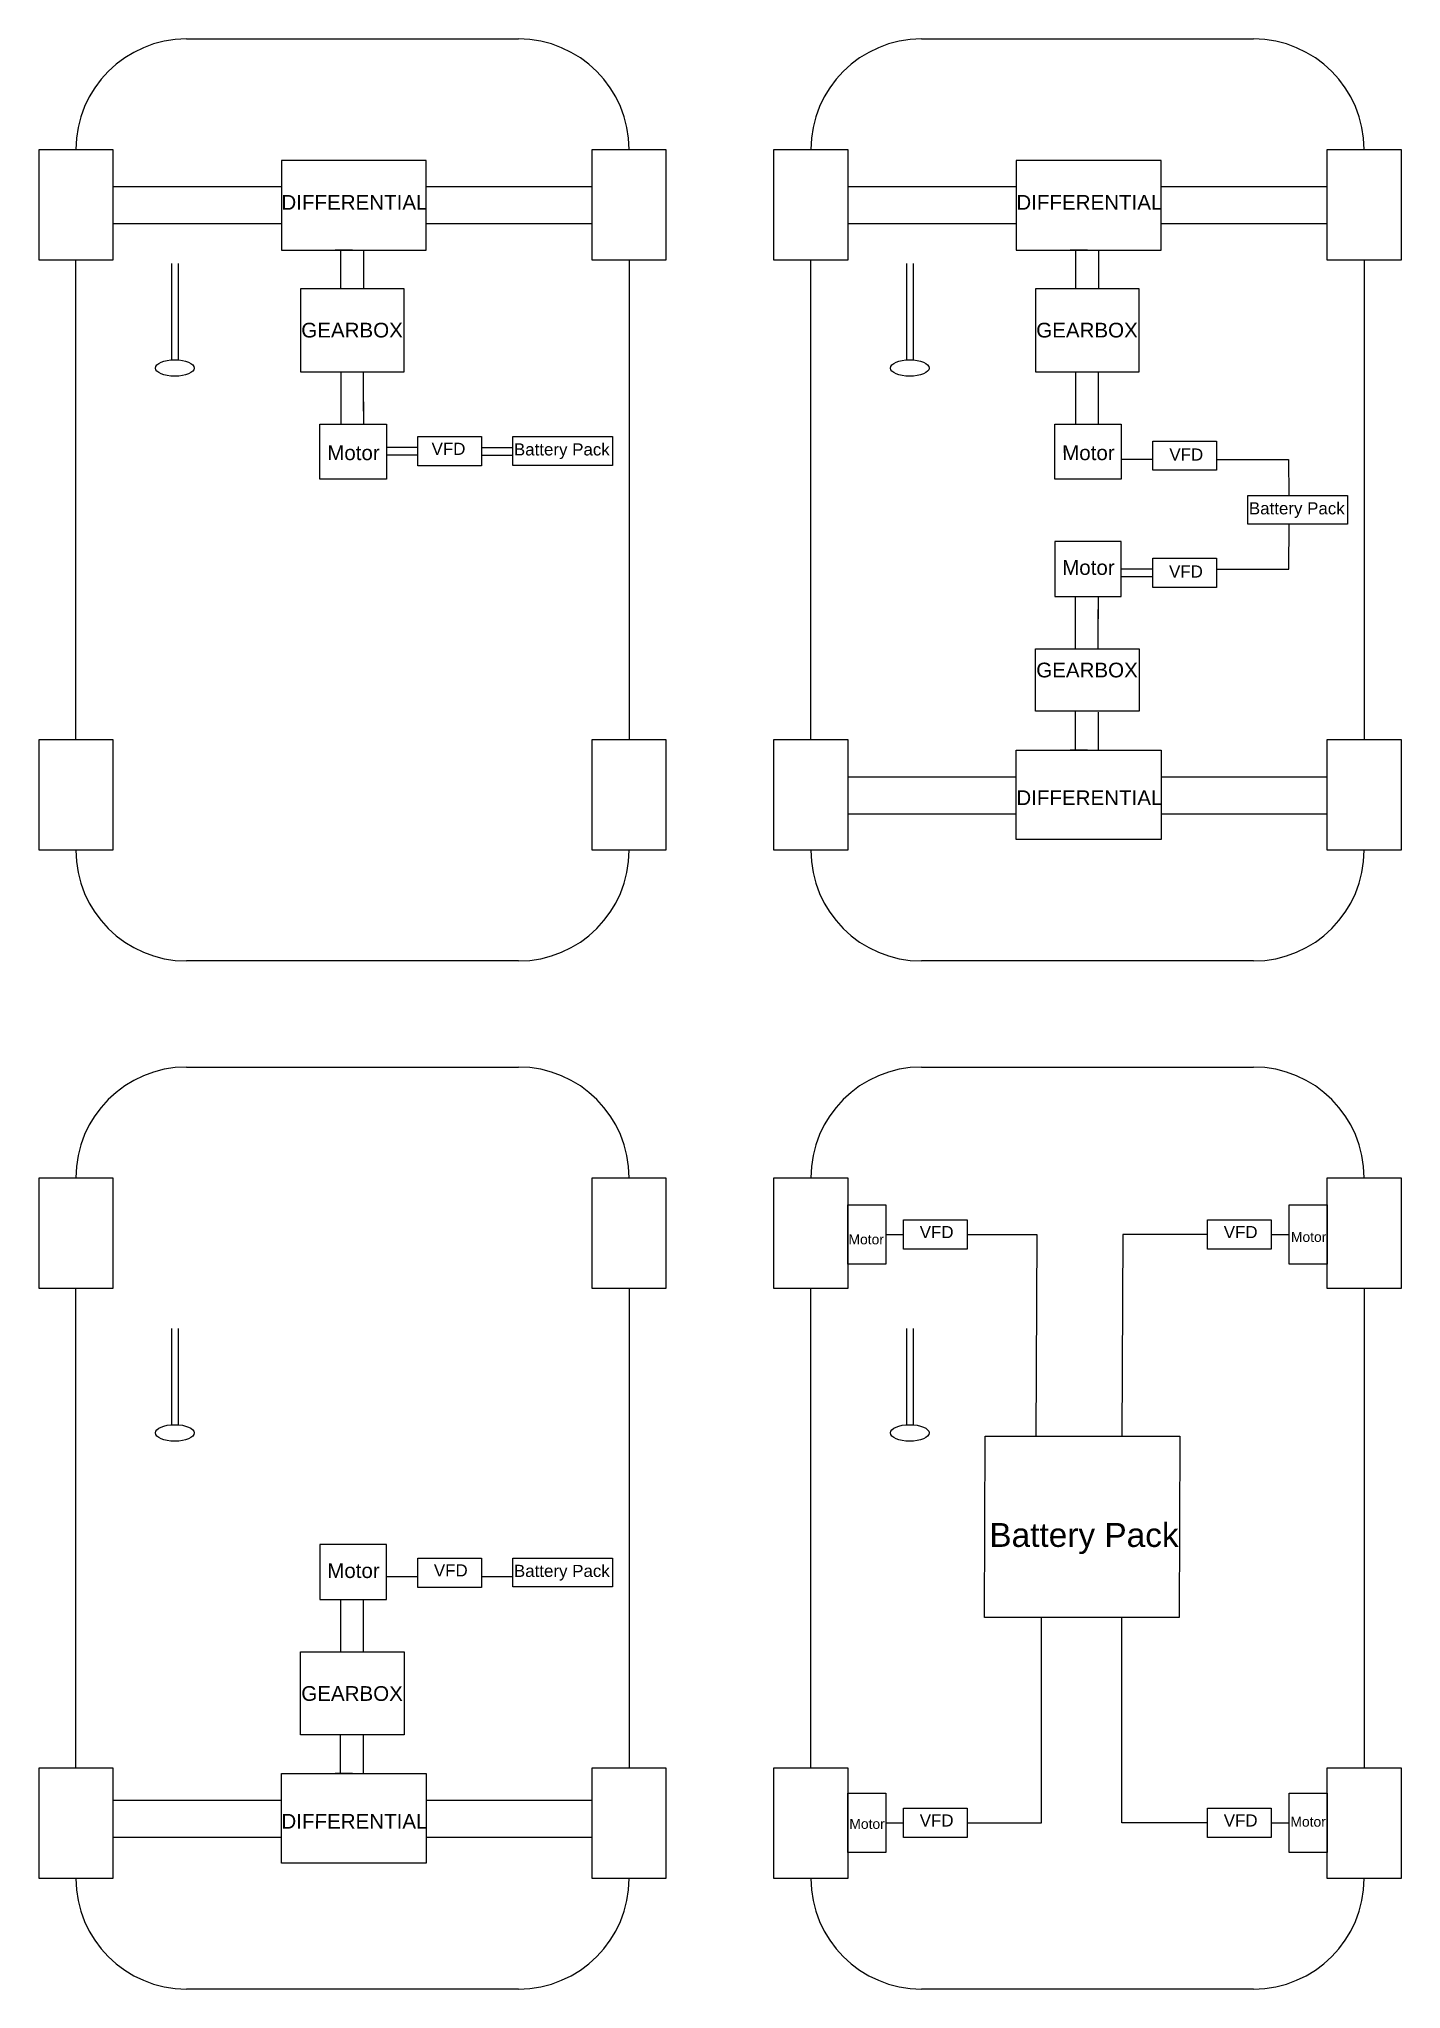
# Model space of a CAD drawing. Header units: inches. Extents: x 90 to 1713, y 482 to 9588.
# Drawn here: x 90 to 1713, y 482 to 2806 of the extents above; entities that cross this region are included whole.
import ezdxf

# ---------------------------------------------------------------- set-up
doc = ezdxf.new("R2010")
doc.units = ezdxf.units.IN
doc.header["$MEASUREMENT"] = 0
doc.styles.get("Standard").update_dxf_attribs({"font": 'Arial.ttf'})

msp = doc.modelspace()

# ---------------------------------------------------------------- texts
for s, height, rotation, p in [('DIFFERENTIAL', 17.524, 0.0224, (379, 2602.8)), ('DIFFERENTIAL', 17.524, 0.0224, (1254.8, 2602.8)), ('GEARBOX', 17.52, 0.0224, (402.7, 2450.5)), ('GEARBOX', 17.52, 0.0224, (1278.5, 2450.5)), ('VFD', 14.42, 359.9776, (558, 2310.6)), ('Battery Pack', 14.425, 359.9776, (656.1, 2309.9)), ('Motor', 17.52, 0.0224, (433.6, 2304.3)), ('Motor', 17.52, 0.0224, (1309.4, 2304.3)), ('VFD', 14.42, 359.9776, (1437.2, 2303.8)), ('Battery Pack', 14.425, 359.9776, (1531.9, 2239.7)), ('Motor', 17.52, 359.9776, (1309.4, 2167.6)), ('VFD', 14.42, 359.9776, (1436.8, 2164.4)), ('GEARBOX', 17.52, 359.9776, (1278.5, 2045.4)), ('DIFFERENTIAL', 17.524, 359.9776, (1254.8, 1893.2)), ('VFD', 14.42, 359.9776, (1139.7, 1377)), ('VFD', 14.42, 359.9776, (1502, 1377)), ('Battery Pack', 28.49, 359.9776, (1222.6, 1009)), ('Motor', 17.52, 359.9776, (433.6, 971.9)), ('VFD', 14.42, 359.9776, (560.7, 973.8)), ('Battery Pack', 14.425, 359.9776, (656.1, 973.2)), ('GEARBOX', 17.52, 359.9776, (402.7, 825.5)), ('DIFFERENTIAL', 17.524, 359.9776, (379, 673.2)), ('VFD', 14.42, 359.9776, (1139.7, 675.7)), ('VFD', 14.42, 359.9776, (1502, 675.7))]:
    msp.add_text(s, height=height, rotation=rotation).set_placement(p)
for p in [(1054.8, 1369.6), (1582, 1372.5), (1055.8, 672.9), (1581.4, 675.5)]:
    msp.add_text('Motor', height=11.82).set_placement(p)

# ---------------------------------------------------------------- linework, layer by layer
for p, q in [((463.8, 2661.4), (379, 2661.4)), ((1339.6, 2661.4), (1254.8, 2661.4)), ((178.1, 2630.6), (379, 2630.6)), ((551.7, 2630.6), (749.4, 2630.6)), ((1053.9, 2630.6), (1254.8, 2630.6)), ((1427.5, 2630.6), (1625.3, 2630.6)), ((178.1, 2586.4), (379, 2586.4)), ((551.7, 2586.4), (749.4, 2586.4)), ((1053.9, 2586.4), (1254.8, 2586.4)), ((1427.5, 2586.4), (1625.3, 2586.4)), ((248, 2538.7), (248, 2423.8)), ((256, 2538.7), (256, 2423.8)), ((463.8, 2554.7), (443.2, 2554.7)), ((449.4, 2554.7), (449.4, 2508.4)), ((477, 2554.7), (477, 2509.4)), ((1123.8, 2538.7), (1123.8, 2423.8)), ((1131.8, 2538.7), (1131.8, 2423.8)), ((1339.6, 2554.7), (1319.1, 2554.7)), ((1325.2, 2554.7), (1325.2, 2508.4)), ((1352.9, 2554.7), (1352.9, 2509.4)), ((442.8, 2508.4), (401.7, 2508.4)), ((1318.6, 2508.4), (1277.5, 2508.4)), ((449.7, 2409.7), (449.7, 2373.9)), ((476.6, 2409.7), (476.6, 2373.9)), ((1325.5, 2409.7), (1325.5, 2373.9)), ((1352.4, 2409.7), (1352.4, 2373.9)), ((449.7, 2373.9), (449.7, 2347.3)), ((449.7, 2373.9), (449.7, 2362.7)), ((476.6, 2373.9), (476.6, 2362.7)), ((477, 2373.9), (477, 2347.3)), ((1325.5, 2373.9), (1325.5, 2362.7)), ((1325.5, 2373.9), (1325.5, 2347.3)), ((1352.4, 2373.9), (1352.4, 2347.3)), ((504.1, 2319.7), (541.4, 2319.7)), ((504.1, 2310.6), (541.4, 2310.6)), ((617.4, 2319.5), (654.7, 2319.5)), ((617.4, 2310.3), (654.7, 2310.3)), ((1379.9, 2305.3), (1417.3, 2305.3)), ((1493.2, 2305.1), (1530.6, 2305.1)), ((1530.6, 2305.1), (1579.3, 2305.1)), ((1579.3, 2305.1), (1579.4, 2262.2)), ((1579.5, 2174.4), (1579.8, 2227.8)), ((1379.9, 2174.6), (1417.3, 2174.6)), ((1379.9, 2165.5), (1417.3, 2165.5)), ((1493.2, 2174.4), (1530.6, 2174.4)), ((1530.6, 2174.4), (1579.5, 2174.4)), ((1325.5, 2115.1), (1325.5, 2141.7)), ((1352.8, 2115.1), (1352.8, 2141.7)), ((1325.5, 2115.1), (1325.5, 2126.4)), ((1325.5, 2079.4), (1325.5, 2115.1)), ((1352.4, 2115.1), (1352.4, 2126.4)), ((1352.4, 2079.4), (1352.4, 2115.1)), ((1318.6, 2005), (1277.5, 2005)), ((1325.2, 1958.7), (1325.2, 2005)), ((1352.9, 1958.7), (1352.9, 2004)), ((1339.6, 1958.7), (1319.1, 1958.7)), ((1053.9, 1927), (1254.8, 1927)), ((1427.5, 1927), (1625.3, 1927)), ((1053.9, 1882.8), (1254.8, 1882.8)), ((1427.5, 1882.8), (1625.3, 1882.8)), ((1339.6, 1852), (1254.8, 1852)), ((1053.9, 1383), (1053.9, 1403.6)), ((1099.4, 1381.4), (1120.5, 1381.4)), ((1196.4, 1381.4), (1279.2, 1381.4)), ((1279.2, 1381.4), (1277.9, 1141.1)), ((1381.9, 1381.4), (1380.6, 1141.1)), ((1482.8, 1381.4), (1381.9, 1381.4)), ((1558.6, 1381.4), (1579.8, 1381.4)), ((248, 1269.4), (248, 1154.5)), ((256, 1269.4), (256, 1154.5)), ((1123.8, 1269.4), (1123.8, 1154.5)), ((1131.8, 1269.4), (1131.8, 1154.5)), ((504.1, 973.8), (541.4, 973.8)), ((617.4, 973.6), (654.7, 973.6)), ((449.7, 919.5), (449.7, 946.1)), ((449.7, 919.5), (449.7, 930.8)), ((476.7, 883.8), (477, 946.1)), ((449.7, 883.8), (449.7, 919.5)), ((1284.6, 680.1), (1284.6, 925)), ((1380.6, 680.1), (1380.6, 925)), ((442.8, 785.1), (401.7, 785.1)), ((449.4, 738.7), (449.4, 785.1)), ((477, 738.7), (477, 784.1)), ((463.8, 738.7), (443.2, 738.7)), ((178.1, 707), (379, 707)), ((178.1, 707), (379, 707)), ((551.7, 707), (749.4, 707)), ((551.7, 707), (749.4, 707)), ((1099.4, 680.1), (1120.5, 680.1)), ((1196.4, 680.1), (1284.6, 680.1)), ((1482.8, 680.1), (1380.6, 680.1)), ((1558.6, 680.1), (1579.8, 680.1)), ((178.1, 662.9), (379, 662.9)), ((178.1, 662.9), (379, 662.9)), ((551.7, 662.9), (749.4, 662.9)), ((551.7, 662.9), (749.4, 662.9)), ((463.8, 632.1), (379, 632.1))]:
    msp.add_line(p, q)
for points in [[(266, 2806.3), (661.5, 2806.3)], [(1141.8, 2806.3), (1537.4, 2806.3)], [(134.1, 1971.2), (134.1, 2542.6)], [(793.4, 2542.6), (793.4, 1971.2)], [(1009.9, 1971.2), (1009.9, 2542.6)], [(1669.2, 2542.6), (1669.2, 1971.2)], [(661.5, 1707.5), (266, 1707.5)], [(1537.4, 1707.5), (1141.8, 1707.5)], [(266, 1580.8), (661.5, 1580.8)], [(1141.8, 1580.8), (1537.4, 1580.8)], [(134.1, 745.7), (134.1, 1317.1)], [(793.4, 1317.1), (793.4, 745.7)], [(1009.9, 745.7), (1009.9, 1317.1)], [(1669.2, 1317.1), (1669.2, 745.7)], [(661.5, 482), (266, 482)], [(1537.4, 482), (1141.8, 482)]]:
    msp.add_lwpolyline(points)
for points in [[(90.2, 2542.6), (90.2, 2674.4), (178.1, 2674.4), (178.1, 2542.6)], [(749.4, 2542.6), (749.4, 2674.4), (837.3, 2674.4), (837.3, 2542.6)], [(966, 2542.6), (966, 2674.4), (1053.9, 2674.4), (1053.9, 2542.6)], [(1625.3, 2542.6), (1625.3, 2674.4), (1713.2, 2674.4), (1713.2, 2542.6)], [(379, 2661.4), (379, 2554.7), (551.7, 2554.7), (551.7, 2661.4)], [(1254.8, 2661.4), (1254.8, 2554.7), (1427.5, 2554.7), (1427.5, 2661.4)], [(401.7, 2508.4), (401.7, 2409.7), (525.3, 2409.7), (525.3, 2508.4)], [(1277.5, 2508.4), (1277.5, 2409.7), (1401.2, 2409.7), (1401.2, 2508.4)], [(424.7, 2347.3), (504.1, 2347.3), (504.1, 2281.5), (424.7, 2281.5)], [(541.6, 2332.4), (617.4, 2332.4), (617.4, 2297.5), (541.6, 2297.5)], [(654.7, 2332.4), (773.5, 2332.4), (773.5, 2298.1), (654.7, 2298.1)], [(1300.5, 2347.3), (1379.9, 2347.3), (1379.9, 2281.5), (1300.5, 2281.5)], [(1417.4, 2327.1), (1493.2, 2327.1), (1493.2, 2292.2), (1417.4, 2292.2)], [(1530.6, 2262.2), (1649.4, 2262.2), (1649.4, 2227.8), (1530.6, 2227.8)], [(1300.5, 2141.7), (1379.9, 2141.7), (1379.9, 2207.5), (1300.5, 2207.5)], [(1417.4, 2187.3), (1493.2, 2187.3), (1493.2, 2152.4), (1417.4, 2152.4)], [(1277.5, 2005), (1277.5, 2079.4), (1401.2, 2079.4), (1401.2, 2005)], [(90.2, 1839.3), (90.2, 1971.2), (178.1, 1971.2), (178.1, 1839.3)], [(749.4, 1839.3), (749.4, 1971.2), (837.3, 1971.2), (837.3, 1839.3)], [(966, 1839.3), (966, 1971.2), (1053.9, 1971.2), (1053.9, 1839.3)], [(1254.8, 1852), (1254.8, 1958.7), (1427.5, 1958.7), (1427.5, 1852)], [(1625.3, 1839.3), (1625.3, 1971.2), (1713.2, 1971.2), (1713.2, 1839.3)], [(90.2, 1317.1), (90.2, 1449), (178.1, 1449), (178.1, 1317.1)], [(749.4, 1317.1), (749.4, 1449), (837.3, 1449), (837.3, 1317.1)], [(966, 1317.1), (966, 1449), (1053.9, 1449), (1053.9, 1317.1)], [(1625.3, 1317.1), (1625.3, 1449), (1713.2, 1449), (1713.2, 1317.1)], [(1053.9, 1416.7), (1099.4, 1416.7), (1099.4, 1346.1), (1053.9, 1346.1)], [(1120.5, 1398.9), (1196.4, 1398.9), (1196.4, 1363.9), (1120.5, 1363.9)], [(1482.8, 1398.9), (1558.6, 1398.9), (1558.6, 1363.9), (1482.8, 1363.9)], [(1579.8, 1416.7), (1625.3, 1416.7), (1625.3, 1346.1), (1579.8, 1346.1)], [(1217.5, 1141.1), (1449.5, 1141.1), (1448.8, 925), (1216.8, 925)], [(424.7, 946.1), (504.1, 946.1), (504.1, 1011.9), (424.7, 1011.9)], [(541.6, 995.6), (617.4, 995.6), (617.4, 960.7), (541.6, 960.7)], [(654.7, 995.6), (773.5, 995.6), (773.5, 961.3), (654.7, 961.3)], [(401.7, 785.1), (401.7, 883.8), (525.3, 883.8), (525.3, 785.1)], [(90.2, 613.9), (90.2, 745.7), (178.1, 745.7), (178.1, 613.9)], [(749.4, 613.9), (749.4, 745.7), (837.3, 745.7), (837.3, 613.9)], [(966, 613.9), (966, 745.7), (1053.9, 745.7), (1053.9, 613.9)], [(1625.3, 613.9), (1625.3, 745.7), (1713.2, 745.7), (1713.2, 613.9)], [(379, 632.1), (379, 738.7), (551.7, 738.7), (551.7, 632.1)], [(1053.9, 715.4), (1099.4, 715.4), (1099.4, 644.8), (1053.9, 644.8)], [(1120.5, 697.6), (1196.4, 697.6), (1196.4, 662.6), (1120.5, 662.6)], [(1482.8, 697.6), (1558.6, 697.6), (1558.6, 662.6), (1482.8, 662.6)], [(1579.8, 715.4), (1625.3, 715.4), (1625.3, 644.8), (1579.8, 644.8)]]:
    msp.add_lwpolyline(points, close=True)
for centre, start, end in [((266, 2674.4), 90, 180), ((661.5, 2674.4), 0, 90), ((1141.8, 2674.4), 90, 180), ((1537.4, 2674.4), 0, 90), ((266, 1839.3), 180, 270), ((661.5, 1839.3), 270, 0), ((1141.8, 1839.3), 180, 270), ((1537.4, 1839.3), 270, 0), ((266, 1449), 90, 180), ((661.5, 1449), 0, 90), ((1141.8, 1449), 90, 180), ((1537.4, 1449), 0, 90), ((266, 613.9), 180, 270), ((661.5, 613.9), 270, 0), ((1141.8, 613.9), 180, 270), ((1537.4, 613.9), 270, 0)]:
    msp.add_arc(centre, 131.9, start, end)
for centre in [(252, 2414.1), (1127.8, 2414.1), (252, 1144.8), (1127.8, 1144.8)]:
    msp.add_ellipse(centre, major_axis=(23.1, 0), ratio=0.426647)

msp.set_redraw_order([(e.dxf.handle, doc.entitydb.next_handle()) for e in msp.query("TEXT MTEXT ATTDEF DIMENSION ARC_DIMENSION")])  # texts and dimensions are drawn at this point

doc.saveas('drawing.dxf')
